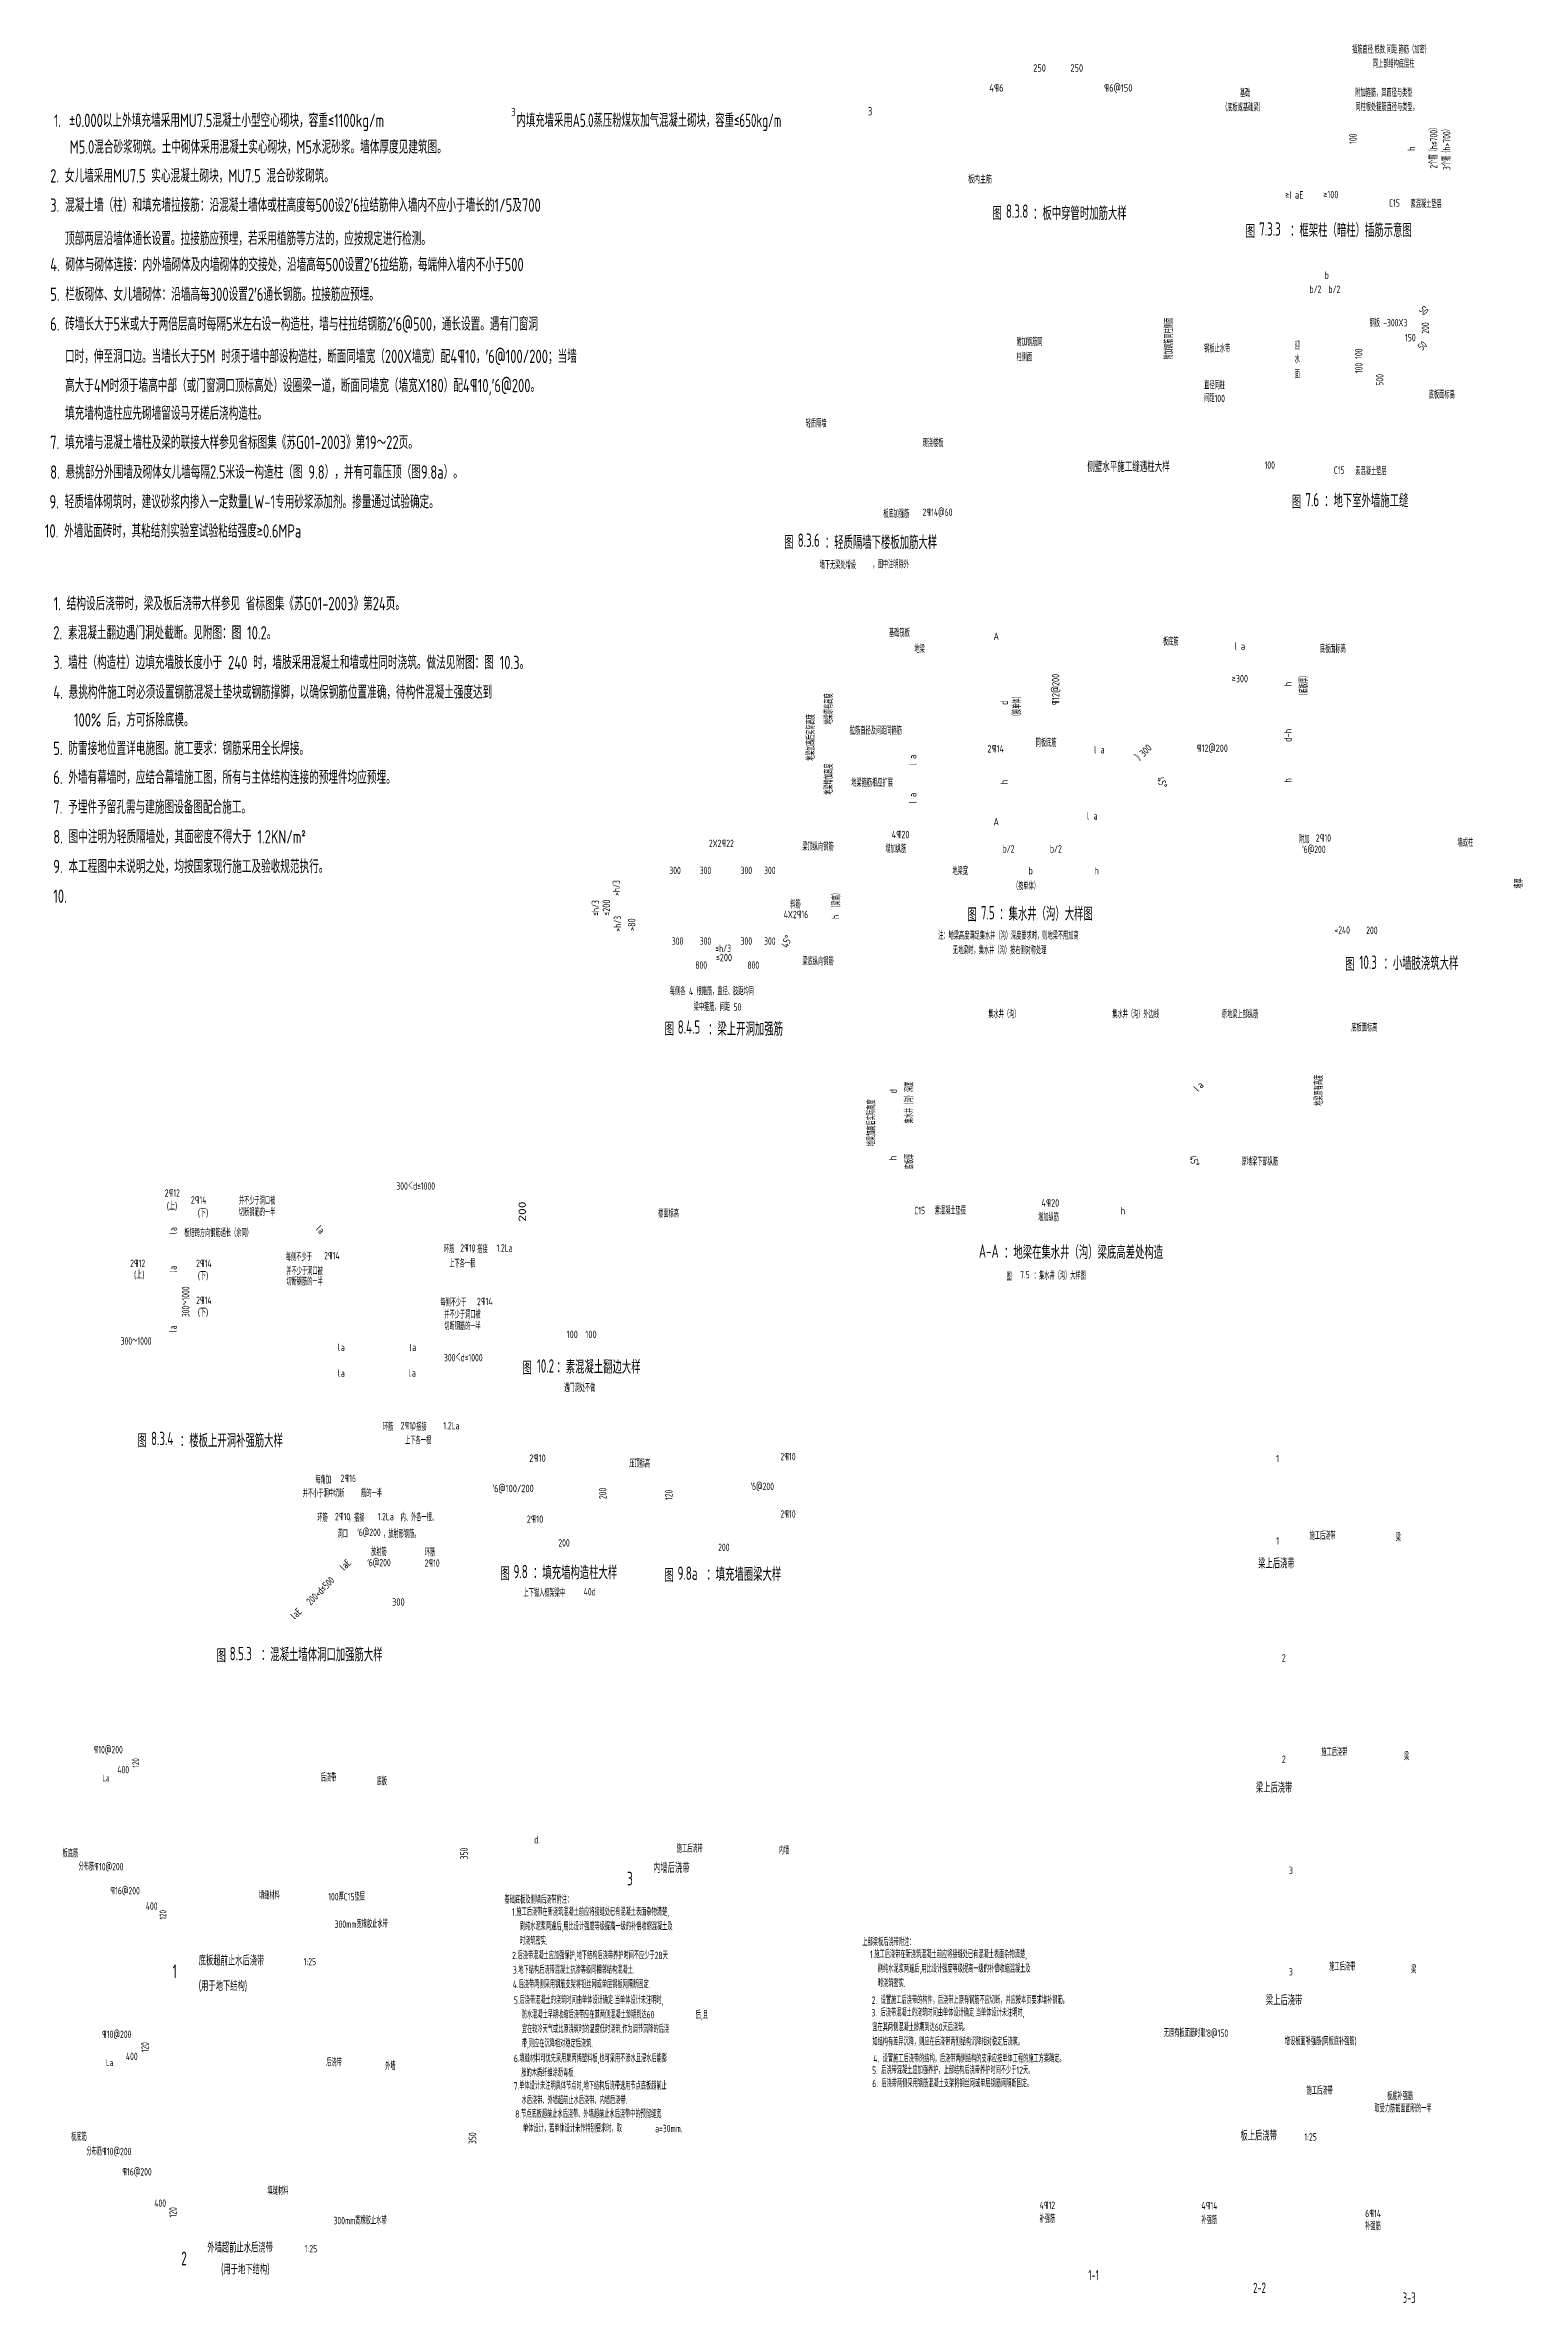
# Model space of a CAD drawing. Extents: x 2468086 to 6957054, y -3413633 to -667223.
# Drawn here: x 5061167 to 5110886, y -793962 to -717957 of the extents above; entities that cross this region are included whole.
import ezdxf
from ezdxf.enums import TextEntityAlignment as Align

# ---------------------------------------------------------------- set-up
doc = ezdxf.new("R2010")
doc.units = 0
doc.header["$LTSCALE"] = 100
doc.header["$MEASUREMENT"] = 0
doc.layers.get('0').update_dxf_attribs({"linetype": 'CONTINUOUS'})
for name, color, linetype in [('DIM', 8, 'CONTINUOUS'), ('PUB_DIM', 3, 'CONTINUOUS'), ('TEXT', 7, 'CONTINUOUS'), ('轴线__尺寸数字', 7, 'CONTINUOUS'), ('附加箍筋标', 7, 'CONTINUOUS')]:
    doc.layers.add(name, color=color, linetype=linetype)
doc.styles.add('GB', font='gbxwxt.shx', dxfattribs={"width": 0.7, "height": 500, "bigfont": 'gbhzfs.shx'})
doc.styles.get("Standard").update_dxf_attribs({"font": 'gbxwxt.shx', "width": 0.8, "bigfont": 'gbhzfs.shx'})

msp = doc.modelspace()

# ---------------------------------------------------------------- texts
at = {"color": 4, "style": 'GB'}
for s, width, p in [('插筋直径.根数.间距.箍筋（加密）', 0.7, (5105141.9, -718238)), ('同上部结构底层柱', 0.7, (5105840.7, -718716.3)), ('基础', 0.7, (5101369.2, -719703.8)), ('附加箍筋，其直径与类型', 0.7, (5105248.7, -719692.7)), ('（底板或基础梁）', 0.7, (5100768.3, -720184.2)), ('同柱根处箍筋直径与类型。', 0.7, (5105252.5, -720171)), ('≥100', 0.75, (5104173.3, -723111.4)), ('C15', 0.7, (5106384.3, -723396)), ('b/2', 0.7, (5103710.7, -726298.2)), ('b/2', 0.7, (5104347.3, -726298.2)), ('-300X3', 0.7, (5106189, -727423.5)), ('150', 0.7, (5106924.4, -727926.7)), ('轻质隔墙', 0.7, (5086757.3, -730826.2)), ('现浇楼板', 0.7, (5090689.8, -731482.5)), ('100', 0.7, (5102197.5, -732220.7)), ('C15', 0.7, (5104527.1, -732390.3)), ('板底加强筋', 0.7, (5089367.3, -733866.3)), ('墙下无梁处增设', 0.7, (5087225.4, -735585.3)), ('，图中注明除外', 0.7, (5089005.7, -735571)), ('基础筏板', 0.7, (5089558.8, -737872.8)), ('板底筋', 0.7, (5098777, -738165.5)), ('地梁', 0.7, (5090414.6, -738415.9)), ('≥300', 0.75, (5101090.4, -739407.3)), ('拉筋直径及间距同箍筋', 0.7, (5088244.1, -741164.2)), ('2¶14', 0.75, (5092870.9, -741770.2)), ('同板底筋', 0.7, (5094494.9, -741575.6)), ('¶12@200', 0.75, (5099904.5, -741750.8)), ('地梁箍筋相应扩展', 0.7, (5088287.9, -742917.8)), ('2X2¶22', 0.7, (5083498.4, -744954.7)), ('梁顶纵向钢筋', 0.7, (5086646.4, -745069.5)), ('4¶20', 0.75, (5089650.3, -744656.8)), ('2¶10', 0.7, (5103922.2, -744774.7)), ('增加纵筋', 0.7, (5089436.3, -745145.6)), ('′6@200', 0.7, (5103465.8, -745155.7)), ('300', 0.7, (5082169.4, -745865.7)), ('300', 0.7, (5083192.2, -745865.7)), ('300', 0.7, (5084568.2, -745865.7)), ('300', 0.7, (5085356.2, -745865.7)), ('地梁宽', 0.7, (5091690.5, -745891.3)), ('（按单体）', 0.7, (5093730.4, -746398.6)), ('4X2¶16', 0.7, (5086016.9, -747347.7)), ('斜筋', 0.7, (5086236.3, -747012.2)), ('注：地梁高度满足集水井（沟）深度要求时，则地梁不用加高', 0.7, (5091214.7, -748065.5)), ('<240', 0.7, (5104548.4, -747871.5)), ('300', 0.7, (5082252.5, -748243.7)), ('300', 0.7, (5083192.2, -748243.7)), ('≤h/3', 0.7, (5083714.5, -748488.1)), ('≤200', 0.75, (5083732.4, -748796.3)), ('300', 0.7, (5084568.2, -748243.7)), ('300', 0.7, (5085356.2, -748243.7)), ('无地梁时，集水井（沟）按右侧对称处理', 0.7, (5091706.1, -748559.3)), ('梁底纵向钢筋', 0.7, (5086646.4, -748929.6)), ('每侧各 4 根箍筋，直径、肢距均同', 0.7, (5082184.4, -749939)), ('梁中箍筋，间距 50', 0.7, (5082985.9, -750465.9)), ('集水井（沟）', 0.7, (5092899.4, -750712.2)), ('集水井（沟）外边线', 0.7, (5097072.2, -750712.2)), ('原地梁上部纵筋', 0.7, (5100759.3, -750712.2)), ('原地梁下部纵筋', 0.7, (5101425.6, -755671.9)), ('2¶12', 0.7, (5065189, -756724.5)), ('(上)', 0.8, (5065258.8, -757170.6)), ('2¶14', 0.7, (5066069.5, -756957.7)), ('4¶20', 0.75, (5094689.7, -757057.1)), ('(下)', 0.8, (5066302.3, -757404)), ('楼面标高', 0.7, (5081790.7, -757423.1)), ('C15', 0.7, (5090410, -757314.9)), ('增加纵筋', 0.7, (5094576, -757546.4)), ('2¶10', 0.7, (5075134.5, -758575.1)), ('1.2La', 0.7, (5076354.3, -758575.1)), ('2¶12', 0.7, (5064024.6, -759091.7)), ('(上)', 0.8, (5064155.2, -759484.2)), ('2¶14', 0.7, (5066245.6, -759095.2)), ('(下)', 0.8, (5066302.3, -759521.1)), ('2¶14', 0.7, (5070551.9, -758834)), ('2¶14', 0.7, (5066245.6, -760336.7)), ('(下)', 0.8, (5066302.3, -760754.3)), ('2¶14', 0.7, (5075696.3, -760376.2)), ('300～1000', 0.7, (5063707.6, -761707.4)), ('l', 0.7, (5071015.6, -761917.9)), ('a', 0.7, (5071114.3, -761917.9)), ('l', 0.7, (5073420.3, -761917.9)), ('a', 0.7, (5073519, -761917.9)), ('l', 0.7, (5071015.6, -762786.2)), ('a', 0.7, (5071114.3, -762786.2)), ('l', 0.7, (5073408.1, -762780.1)), ('a', 0.7, (5073506.7, -762780.1)), ('遇门洞处不做', 0.7, (5078627, -763292.6)), ('2¶10', 0.7, (5073129.1, -764555.3)), ('1.2La', 0.7, (5074566.9, -764555.3)), ('2¶10', 0.7, (5070918.4, -767616.1)), ('1.2La', 0.7, (5072356.2, -767616.1)), ('′6@200', 0.7, (5071672.4, -768147.6)), ('′6@200', 0.7, (5072009.3, -769167.4)), ('2¶10', 0.7, (5073931.5, -769184.2)), ('上下锚入框架梁中', 0.7, (5077262.5, -770194.3)), ('40d', 0.7, (5079286.7, -770148.6))]:
    msp.add_text(s, height=250, dxfattribs=dict(at, width=width)).set_placement(p)
at = {"color": 7, "style": 'GB'}
for s, height, width, p in [('4¶6', 250, 0.8, (5092935.8, -719521.2)), ('¶6@150', 250, 0.8, (5096793.3, -719521.2)), ('%%p0.000以上外填充墙采用MU7.5混凝土小型空心砌块，容重≤1100kg/m ', 450, 0.8, (5061969.6, -720715)), ('内填充墙采用A5.0蒸压粉煤灰加气混凝土砌块，容重≤650kg/m ', 450, 0.7, (5077028, -720715)), ('M5.0混合砂浆砌筑。土中砌体采用混凝土实心砌块，M5水泥砂浆。墙体厚度见建筑图。', 450, 0.8, (5061995.9, -721610.3)), ('2. 女儿墙采用MU7.5 实心混凝土砌块，MU7.5 混合砂浆砌筑。', 450, 0.8, (5061335.1, -722581)), ('板内主筋', 250, 0.8, (5092222.9, -722611.6)), ('3. 混凝土墙（柱）和填充墙拉接筋：沿混凝土墙体或柱高度每500设2′6拉结筋伸入墙内不应小于墙长的1/5及700', 450, 0.8, (5061335.1, -723569.4)), ('顶部两层沿墙体通长设置。拉接筋应预埋，若采用植筋等方法的，应按规定进行检测。', 450, 0.8, (5061835.1, -724692.6)), ('4. 砌体与砌体连接：内外墙砌体及内墙砌体的交接处，沿墙高每500设置2′6拉结筋，每端伸入墙内不小于500', 450, 0.8, (5061335.1, -725569.4)), ('5. 栏板砌体、女儿墙砌体：沿墙高每300设置2′6通长钢筋。拉接筋应预埋。', 450, 0.8, (5061335.1, -726569.4)), ('6. 砖墙长大于5米或大于两倍层高时每隔5米左右设一构造柱，墙与柱拉结钢筋2′6@500，通长设置。遇有门窗洞', 450, 0.8, (5061335.1, -727569.4)), ('口时，伸至洞口边。当墙长大于5M 时须于墙中部设构造柱，断面同墙宽（200X墙宽）配4¶10，′6@100/200；当墙', 450, 0.8, (5061835.1, -728659.6)), ('高大于4M时须于墙高中部（或门窗洞口顶标高处）设圈梁一道，断面同墙宽（墙宽X180）配4¶10,′6@200。', 450, 0.8, (5061835.1, -729641.1)), ('填充墙构造柱应先砌墙留设马牙槎后浇构造柱。', 450, 0.8, (5061835.1, -730574.1)), ('7. 填充墙与混凝土墙柱及梁的联接大样参见省标图集《苏G01-2003》第19～22页。', 450, 0.8, (5061335.1, -731554.7)), ('8. 悬挑部分外围墙及砌体女儿墙每隔2.5米设一构造柱（图 9.8），并有可靠压顶（图9.8a）。', 450, 0.8, (5061335.1, -732554.7)), ('9. 轻质墙体砌筑时，建议砂浆内掺入一定数量LW-1专用砂浆添加剂。掺量通过试验确定。', 450, 0.8, (5061311, -733554.7)), ('10. 外墙贴面砖时，其粘结剂实验室试验粘结强度≥0.6MPa', 450, 0.8, (5061156, -734535.5)), ('1. 结构设后浇带时，梁及板后浇带大样参见 省标图集《苏G01-2003》第24页。', 450, 0.8, (5061452.3, -736982.4)), ('2. 素混凝土翻边遇门洞处截断。见附图：图 10.2。', 450, 0.8, (5061439.4, -737964.7)), ('3. 墙柱（构造柱）边填充墙肢长度小于 240 时，墙肢采用混凝土和墙或柱同时浇筑。做法见附图：图 10.3。', 450, 0.8, (5061439.4, -738964.7)), ('4. 悬挑构件施工时必须设置钢筋混凝土垫块或钢筋撑脚，以确保钢筋位置准确，待构件混凝土强度达到', 450, 0.8, (5061439.4, -739964.7)), (' 100% 后，方可拆除底模。', 450, 0.8, (5061939.4, -740897.8)), ('5. 防雷接地位置详电施图。施工要求：钢筋采用全长焊接。', 450, 0.8, (5061439.4, -741854.5)), ('6. 外墙有幕墙时，应结合幕墙施工图，所有与主体结构连接的预埋件均应预埋。', 450, 0.8, (5061439.4, -742831.4)), ('7. 予埋件予留孔需与建施图设备图配合施工。', 450, 0.8, (5061439.4, -743831.4)), ('8. 图中注明为轻质隔墙处，其面密度不得大于 1.2KN/m²', 450, 0.8, (5061439.4, -744831.4)), ('附加 ', 250, 0.7, (5103356.4, -744823.7)), ('墙或柱', 250, 0.7, (5108688.7, -744938.7)), ('9. 本工程图中未说明之处，均按国家现行施工及验收规范执行。', 450, 0.8, (5061439.4, -745831.4)), ('10.', 450, 0.8, (5061439.4, -746831.4)), ('300＜d≤1000', 250, 0.7, (5072983.7, -756490.8)), ('并不少于洞口被', 250, 0.7, (5067686.3, -756988.8)), ('切断钢筋的一半', 250, 0.7, (5067686.3, -757379.3)), ('板短跨方向钢筋通长（余同）', 250, 0.7, (5065846.3, -758076.6)), ('环筋     ，搭接', 250, 0.7, (5074585.8, -758621.1)), ('每侧不少于', 250, 0.7, (5069265.1, -758888.3)), ('并不少于洞口被', 250, 0.7, (5069282.2, -759359.6)), ('上下各一根', 250, 0.7, (5074764.4, -759105.4)), ('切断钢筋的一半', 250, 0.7, (5069282.2, -759710.4)), ('每侧不少于', 250, 0.7, (5074462.7, -760414.9)), ('并不少于洞口被', 250, 0.7, (5074595.8, -760824.5)), ('切断钢筋的一半', 250, 0.7, (5074595.8, -761213.3)), ('100', 250, 0.8, (5078709.2, -761484.6)), ('100', 250, 0.8, (5079341.9, -761484.6)), ('300＜d≤1000', 250, 0.7, (5074584.3, -762266.8)), ('环筋     ，搭接', 250, 0.7, (5072531.5, -764601.3)), ('上下各一根', 250, 0.7, (5073280, -765057.6)), ('每角加', 250, 0.7, (5070258.8, -766386.9)), ('2¶16', 250, 0.7, (5071107.8, -766331.8)), ('并不小于洞中切断', 250, 0.7, (5069830, -766845.3)), ('筋的一半', 250, 0.7, (5071798.5, -766837.1)), ('环筋      ，搭接', 250, 0.7, (5070320.7, -767662.1)), ('内、外各一根。', 250, 0.7, (5073127.1, -767647.7)), ('洞口          ，放射形钢筋。', 250, 0.7, (5071000.5, -768207.8)), ('放射筋', 250, 0.7, (5072130.6, -768812.7)), ('环筋', 250, 0.7, (5073937.4, -768829.6))]:
    msp.add_text(s, height=height, dxfattribs=dict(at, width=width)).set_placement(p)
at = {"color": 7, "width": 0.8}
msp.add_text('1.', height=420, dxfattribs=at).set_placement((5061464.6, -720709.5))
at = {"color": 4, "style": 'GB', "width": 0.7}
for s, p in [('素混凝土垫层', (5107633.7, -723277.8)), ('钢板', (5105903.9, -727281.7)), ('迎', (5103296.9, -728045.7)), ('水', (5103296.9, -728504.7)), ('面', (5103296.9, -729021.7)), ('底板面标高', (5108156, -729698.6)), ('素混凝土垫层', (5105776.5, -732272.1)), ('底板面标高', (5104492.8, -738258.2)), ('底板面标高', (5105552.6, -751006.4)), ('素混凝土垫层', (5091626.2, -757165.8))]:
    msp.add_text(s, height=250, dxfattribs=at).set_placement(p, align=Align.MIDDLE)
at = {"style": 'GB', "width": 0.7}
for s, height, p in [('附加钢筋同', 250, (5093851.6, -728081)), ('钢板止水带', 250, (5100164.7, -728301.8)), ('柱侧面', 250, (5093851.6, -728595.3)), ('直径同柱', 250, (5100164.7, -729536.7)), ('间距100', 250, (5100164.7, -729977.8)), ('侧壁水平施工缝遇柱大样', 360, (5096232.5, -732327.2)), ('1', 250, (5102589.9, -765664.4)), ('1', 250, (5102589.9, -768436.3)), ('施工后浇带', 250, (5103710.4, -768267.6)), ('梁', 250, (5106608.7, -768324.8)), ('梁上后浇带', 350, (5101984.2, -769240.8)), ('2', 250, (5102779, -772374.1)), ('¶10@200', 250, (5062793, -775465.2)), ('400', 250, (5063596.7, -776138.6)), ('2', 250, (5102779, -775785.9)), ('施工后浇带', 250, (5104108.2, -775554.1)), ('梁', 250, (5106886, -775692.7)), ('后浇带', 250, (5070436, -776409.9)), ('底板', 250, (5072318.8, -776535.3)), ('梁上后浇带', 350, (5101905.9, -776789.7)), ('d', 250, (5077621.3, -778498.1)), ('板底筋', 250, (5061751.8, -778960.8)), ('.', 250, (5077757.3, -778498.1)), ('施工后浇带', 250, (5082416.3, -778800.2)), ('内墙', 250, (5085848, -778862.6)), ('分布筋¶10@200', 250, (5062289.9, -779405)), ('内墙后浇带', 350, (5081624.7, -779489.3)), ('3', 250, (5103016, -779529)), ('¶16@200', 250, (5063358.2, -780210.1)), ('400', 250, (5064552.6, -780731)), ('填缝材料', 250, (5068361.3, -780375.9)), ('100厚C15垫层', 250, (5070691.2, -780415.1)), ('基础底板及侧墙后浇带附注：', 250, (5076623, -780518.8)), ('300mm宽橡胶止水带', 250, (5070907.9, -781339)), ('1.施工后浇带在新浇筑混凝土前应将接缝处已有混凝土表面杂物清楚,', 250, (5076874.4, -780929.2)), ('  刷纯水泥浆两遍后,用比设计强度等级提高一级的补偿收缩混凝土及', 250, (5076902, -781416.9)), ('  时浇筑密实.', 250, (5076902, -781904.6)), ('上部梁板后浇带附注：', 250, (5088666.6, -781945.7)), ('1.施工后浇带在新浇筑混凝土前应将接缝处已有混凝土表面杂物清楚,', 250, (5088918, -782356.1)), ('底板超前止水后浇带', 350, (5066335.1, -782608.6)), ('1:25', 250, (5069864.7, -782603.3)), ('2.后浇带混凝土应加强保护,地下结构后浇带养护时间不应少于28天', 250, (5076879.1, -782392.3)), ('3.地下结构后浇带混凝土抗渗等级同相邻结构混凝土.', 250, (5076902, -782880.1)), ('  刷纯水泥浆两遍后,用比设计强度等级提高一级的补偿收缩混凝土及', 250, (5088945.6, -782843.8)), ('3', 250, (5103016, -782940.9)), ('施工后浇带', 250, (5104373.8, -782773.1)), ('梁', 250, (5107128.5, -782869)), ('(用于地下结构)', 350, (5066335.1, -783464.2)), ('4.后浇带两侧采用钢筋支架将铅丝网或单层钢板网隔断固定.', 250, (5076902, -783367.8)), ('  时浇筑密实.', 250, (5088945.6, -783331.6)), ('梁上后浇带', 350, (5102240.9, -783944.7)), ('5.后浇带混凝土的浇筑时间由单体设计确定.当单体设计未注明时,', 250, (5076938, -783897.4)), ('  防水混凝土早期收缩后浇带应在其两侧混凝土龄期到达60', 250, (5076965.7, -784385.2)), ('后,且', 250, (5083055.1, -784397.2)), ('3. 后浇带混凝土的浇筑时间由单体设计确定.当单体设计未注明时,', 250, (5088971, -784321.4)), ('2. 设置施工后浇带的构件，后浇带上原有钢筋不应切断，并应按本页要求增补钢筋。', 250, (5088979.2, -783896.4)), ('¶10@200', 250, (5063080.3, -785048.4)), ('  带,则应在沉降相对稳定后浇筑.', 250, (5076965.7, -785360.6)), ('  宜在较冷天气或比原浇筑时的温度低时浇筑.作为调节沉降的后浇', 250, (5076965.7, -784872.9)), ('如结构有差异沉降，则应在后浇带两侧结构沉降相对稳定后浇筑。', 250, (5088998.6, -785296.9)), ('宜在其两侧混凝土龄期到达60天后浇筑。', 250, (5088998.6, -784809.2)), ('无原有板面筋时取′8@150', 250, (5098808.5, -785008.7)), ('增设板面补强筋(同板底补强筋)', 250, (5102880.3, -785284.2)), ('400', 250, (5063883.9, -785790.6)), ('后浇带', 250, (5070624.3, -785996.7)), ('外墙', 250, (5072606.1, -786122.1)), ('6.填缝材料可优先采用聚丙烯塑料板,也可采用不渗水且浸水后能膨', 250, (5076936.1, -785861.6)), ('4. 设置施工后浇带的结构，后浇带两侧结构的支承应按单体工程的施工方案确定。', 250, (5089033.2, -785866.2)), ('7.单体设计未注明具体节点时,地下结构后浇带选用节点底板超前止', 250, (5076932.1, -786782.4)), ('  胀的木质纤维涂沥青板.', 250, (5076952.7, -786346.7)), ('5. 后浇带混凝土应加强养护，上部结构后浇带养护时间不少于12天。', 250, (5088988, -786255.2)), ('6. 后浇带两侧采用钢筋混凝土支架将钢丝网或单层钢筋网隔断固定。', 250, (5088997, -786700.2)), ('  水后浇带、外墙超前止水后浇带、内墙后浇带.', 250, (5076959.7, -787270.1)), ('施工后浇带', 250, (5103610.7, -786949.6)), ('取受力筋截面面积的一半', 250, (5105892.2, -787549.3)), ('板底补强筋', 250, (5106317.9, -787134.1)), ('8.节点底板超前止水后浇带、外墙超前止水后浇带中的预留缝宽', 250, (5076981.5, -787731.3)), ('  单体设计，若单体设计未作特别要求时，取', 250, (5077009.1, -788219)), ('a=30mm.', 250, (5081689.9, -788219)), ('板上后浇带', 350, (5101386.1, -788505.2)), ('板底筋', 250, (5062039.1, -788507.5)), ('分布筋¶10@200', 250, (5062555.7, -788991.8)), ('1:25', 250, (5103536.8, -788499.5)), ('¶16@200', 250, (5063758.1, -789675.8)), ('填缝材料', 250, (5068648.6, -790320.7)), ('400', 250, (5064839.9, -790731.1)), ('300mm宽橡胶止水带', 250, (5070869.5, -791317.5)), ('补强筋', 250, (5094626.6, -791262.3)), ('4¶12', 250, (5094626.6, -790802.8)), ('补强筋', 250, (5100074.4, -791305.3)), ('4¶14', 250, (5100074.4, -790815)), ('6¶14', 250, (5105583.8, -791078.7)), ('外墙超前止水后浇带', 350, (5066622.4, -792272.6)), ('补强筋', 250, (5105582.8, -791512.3)), ('(用于地下结构)', 350, (5067087.4, -793005.8)), ('1:25', 250, (5069902.9, -792267.2)), ('1-1', 350, (5096265.8, -793206)), ('2-2', 350, (5101811.6, -793633)), ('3-3', 350, (5106845.5, -793963.5))]:
    msp.add_text(s, height=height, dxfattribs=at).set_placement(p)
for s, height, p in [('附加钢筋同柱侧面', 250, (5099109.6, -728536.4)), ('120', 230, (5064327.6, -775946.1)), ('120', 230, (5065244.3, -781058.1)), ('120', 250, (5064651, -785532.9)), ('120', 250, (5065592.7, -791088.4))]:
    msp.add_text(s, height=height, rotation=90, dxfattribs=at).set_placement(p)
at = {"color": 4, "style": 'GB'}
for s, rotation, width, p in [('¶12@200', 90, 0.75, (5095291.6, -740178.9)), ('（底板厚）', 90, 0.7, (5103647, -739955.7)), ('地梁原有高度', 90, 0.7, (5087664.7, -740827.1)), ('（按单体）', 90, 0.7, (5093996.7, -740652.4)), ('地梁加高后实际高度', 90, 0.7, (5087059.6, -742048)), ('》300', 45, 0.75, (5098001.6, -742068.4)), ('地梁增加高度', 90, 0.7, (5087664.7, -743192.7)), ('>h/3', 90, 0.7, (5080511.6, -746597.5)), ('墙厚', 90, 0.7, (5110886.7, -746354)), ('≤h/3', 90, 0.7, (5079803.5, -747268.1)), ('≤200', 90, 0.75, (5080175.1, -747268.1)), ('（梁高）', 90, 0.7, (5087918.3, -747096.7)), ('>h/3', 90, 0.7, (5080548.1, -747799.8)), ('>80', 90, 0.75, (5081024.8, -747777.5)), ('地梁原有高度', 90, 0.7, (5104155.2, -753670.2)), ('地梁加高后实际高度', 90, 0.7, (5089097.2, -755026.6)), ('集水井（沟）深度', 90, 0.7, (5090375.1, -754255.1)), ('底板厚', 90, 0.7, (5090378.5, -755804.4)), ('l', 315, 0.7, (5070261.5, -757833)), ('l', 90, 0.7, (5065593, -757983.6)), ('a', 90, 0.7, (5065593, -757884.9)), ('a', 315, 0.7, (5070331.3, -757902.8)), ('l', 90, 0.7, (5065593, -759281.7)), ('a', 90, 0.7, (5065593, -759183.1)), ('300～1000', 90, 0.7, (5066018.7, -760782.1)), ('l', 90, 0.7, (5065593, -761288)), ('a', 90, 0.7, (5065593, -761189.4)), ('l', 45, 0.7, (5071226.1, -769327.5)), ('aE', 45, 0.7, (5071291.1, -769262.5)), ('200<d≤500', 45, 0.7, (5070104, -770492.9)), ('aE', 45, 0.7, (5069636.9, -770908.1)), ('l', 45, 0.7, (5069571.9, -770973.1))]:
    msp.add_text(s, height=250, rotation=rotation, dxfattribs=dict(at, width=width)).set_placement(p)
at = {"color": 7, "style": 'GB', "width": 1.327869}
msp.add_text('200', height=250, rotation=90, dxfattribs=at).set_placement((5077342.4, -757565.9), (5077342.4, -756884.2), align=Align.FIT)
at = {"color": 4, "style": 'GB', "width": 0.7}
msp.add_text('压顶标高', height=250, dxfattribs=at).set_placement((5080823.5, -765914.9), align=Align.BOTTOM_LEFT)
at = {"color": 7, "linetype": 'ByBlock', "char_height": 250, "attachment_point": 5, "rotation": 90, "style": 'GB'}
for s, insert in [('\\A1;h', (5087753.4, -747307.4)), ('\\A1;120', (5082152, -766760.4))]:
    msp.add_mtext(s, dxfattribs=dict(at, insert=insert))
at = {"color": 4, "char_height": 250, "attachment_point": 5, "style": 'GB'}
for s, insert in [('\\A1;200', (5105808.2, -747756.7)), ('800', (5083240.9, -748927.7)), ('\\A1;800', (5084993.9, -748927.7))]:
    msp.add_mtext(s, dxfattribs=dict(at, insert=insert))
at = {"color": 7, "linetype": 'ByBlock', "insert": (5084002.4, -768525.5), "char_height": 250, "attachment_point": 5, "style": 'GB'}
msp.add_mtext('200', dxfattribs=at)
at = {"layer": 'DIM', "color": 7, "style": 'GB', "width": 0.8}
for s, p in [('250', (5094412.4, -718850.9)), ('250', (5095664.5, -718850.9)), ('b', (5104212.3, -725823.2)), ('300', (5072840.7, -770493.2))]:
    msp.add_text(s, height=250, dxfattribs=at).set_placement(p)
at = {"layer": 'DIM', "color": 4, "width": 0.75}
for p in [(5076849.6, -720348.4), (5088851.6, -720322.8)]:
    msp.add_text('3', height=280, dxfattribs=at).set_placement(p)
at = {"layer": 'DIM', "color": 7, "style": 'GB'}
for s, rotation, width, p in [('100', 90, 0.7, (5105296.7, -721280.3)), ('h', 90, 0.8, (5107264.7, -721518.8)), ('50', 315, 0.7, (5107376.7, -726885.4)), ('50', 45, 0.7, (5107500.5, -728256.2)), ('200', 90, 0.7, (5107734.1, -727671.3)), ('100', 90, 0.7, (5105491.1, -728518.4)), ('100', 90, 0.7, (5105494.2, -728997.8)), ('500', 90, 0.7, (5106197.4, -729419.7)), ('45°', 292.5, 0.7, (5098559.3, -742648.7)), ('45°', 67.5, 0.8, (5086150.1, -748370)), ('45°', 292.5, 0.7, (5099642.9, -755393.2))]:
    msp.add_text(s, height=250, rotation=rotation, dxfattribs=dict(at, width=width)).set_placement(p)
at = {"layer": 'DIM', "style": 'GB', "width": 0.7}
for s, height, p in [('图', 450, (5093038.6, -723844.6)), ('8.3.8', 450, (5093494.4, -723770.4)), ('：板中穿管时加筋大样', 450, (5094406.5, -723844.6)), ('图', 450, (5101560.5, -724448.2)), ('7.3.3', 450, (5102016.3, -724374)), ('：框架柱（暗柱）插筋示意图', 450, (5103055.1, -724415.8)), ('图', 450, (5086031.8, -734922)), ('8.3.6', 450, (5086487.6, -734847.9)), ('：轻质隔墙下楼板加筋大样', 450, (5087399.7, -734922)), ('图', 450, (5092197.5, -747460.6)), ('7.5', 450, (5092653.3, -747386.5)), ('：集水井（沟）大样图', 450, (5093267.3, -747428.2)), ('10.3', 450, (5105387.6, -749056.5)), ('：小墙肢浇筑大样', 450, (5106198.2, -749092.2)), ('图', 450, (5104907.1, -749124.8)), ('图', 450, (5082011, -751305.2)), ('8.4.5', 450, (5082449.7, -751236.8)), ('：梁上开洞加强筋', 450, (5083472.2, -751305.2)), ('A-A', 450, (5092585.2, -758780.8)), ('：地梁在集水井（沟）梁底高差处构造', 450, (5093429, -758822.5)), ('图', 250, (5093515.7, -759545.1)), ('7.5', 250, (5093971.6, -759471)), ('：集水井（沟）大样图', 250, (5094434.3, -759512.7)), ('图', 450, (5077229.4, -762715.1)), ('10.2', 450, (5077709.9, -762646.8)), ('：素混凝土翻边大样', 450, (5078367.2, -762682.5)), ('图', 450, (5064271.8, -765162.3)), ('8.3.4', 450, (5064727.6, -765088.1)), ('：楼板上开洞补强筋大样', 450, (5065700.5, -765162.3)), ('图', 450, (5076486, -769636.9)), ('9.8', 450, (5076924.8, -769568.6)), ('：填充墙构造柱大样', 450, (5077582, -769604.3)), ('：填充墙圈梁大样', 450, (5083415.1, -769660.3)), ('图', 450, (5082007.1, -769692.9)), ('9.8a', 450, (5082445.9, -769624.6)), ('图', 450, (5066935.3, -772397.5)), ('8.5.3', 450, (5067374, -772329.2)), ('：混凝土墙体洞口加强筋大样', 450, (5068425.1, -772364.9))]:
    msp.add_text(s, height=height, dxfattribs=at).set_placement(p)
at = {"layer": 'DIM', "color": 4, "style": 'GB'}
for s, width, p in [('≥l', 0.8, (5102888.2, -723122.1)), ('aE', 0.8, (5103219.4, -723122.1)), ('2¶14@60', 0.7, (5090689.3, -733806.9)), (' l', 0.8, (5101049, -738313.1)), ('a', 0.8, (5101398.6, -738313.1)), (' l', 0.8, (5096324.1, -741796.2)), ('a', 0.8, (5096673.8, -741796.2)), (' l', 0.8, (5096088, -744026.2)), ('a', 0.8, (5096437.7, -744026.2))]:
    msp.add_text(s, height=250, dxfattribs=dict(at, width=width)).set_placement(p)
at = {"layer": 'DIM', "color": 3, "style": 'GB'}
for s, width, p in [('A', 0.8, (5093076.3, -737984.1)), ('A', 0.8, (5093076.3, -744224.6)), ('b/2', 0.7, (5093383.6, -745138.7)), ('b/2', 0.7, (5094975.7, -745138.7)), ('b', 0.8, (5094250.5, -745870.2)), ('h', 0.8, (5096475.2, -745878.1)), ('h', 0.8, (5097357.4, -757324.8))]:
    msp.add_text(s, height=250, dxfattribs=dict(at, width=width)).set_placement(p)
at = {"layer": 'DIM', "color": 3, "style": 'GB', "width": 0.8}
for s, p in [('h', (5103105.6, -739543)), ('d', (5093560.6, -740170.4)), ('d-h', (5103105.6, -741414.3)), ('h', (5093560.6, -742839.9)), ('h', (5103105.6, -742786.3)), ('d', (5089820.1, -753254)), ('h', (5089814.4, -755494.9))]:
    msp.add_text(s, height=250, rotation=90, dxfattribs=at).set_placement(p)
at = {"layer": 'DIM', "color": 4, "style": 'GB', "width": 0.8}
for s, rotation, p in [(' l', 90, (5090480.2, -742336.4)), ('a', 90, (5090480.2, -741986.8)), ('a', 90, (5090480.2, -743271)), (' l', 90, (5090480.2, -743620.6)), (' l', 45, (5099868.5, -753297.8)), ('a', 45, (5100066.3, -753100))]:
    msp.add_text(s, height=250, rotation=rotation, dxfattribs=at).set_placement(p)
at = {"layer": 'DIM', "color": 7, "char_height": 230, "attachment_point": 5, "style": 'GB'}
for insert in [(5063213.6, -776291.5), (5063338.4, -785878.3)]:
    msp.add_mtext('La', dxfattribs=dict(at, insert=insert))
at = {"layer": 'DIM', "insert": (5075258.2, -778833.6), "char_height": 250, "attachment_point": 5, "rotation": 90, "style": 'GB'}
msp.add_mtext('350', dxfattribs=at)
at = {"layer": 'DIM', "color": 7, "insert": (5075545.4, -788420.4), "char_height": 250, "attachment_point": 5, "rotation": 90, "style": 'GB'}
msp.add_mtext('350', dxfattribs=at)
at = {"layer": 'PUB_DIM', "style": 'GB', "width": 0.7}
for s, p in [('图', (5103114.5, -733558.6)), ('7.6', (5103570.4, -733484.5)), ('：地下室外墙施工缝', (5104201.4, -733517.8))]:
    msp.add_text(s, height=450, dxfattribs=at).set_placement(p)
at = {"layer": 'TEXT', "style": 'GB', "width": 0.7}
for p in [(5086417.8, -765673.4), (5086417.8, -767605.8)]:
    msp.add_text('2¶10', height=250, dxfattribs=at).set_placement(p, align=Align.BOTTOM_RIGHT)
msp.add_text('′6@200', height=250, dxfattribs=at).set_placement((5084904.4, -766676.3), align=Align.BOTTOM_LEFT)
at = {"layer": '轴线__尺寸数字', "color": 7, "style": 'GB', "width": 0.7}
for s, p in [('2个箍（h≤700）', (5107853.6, -721374.4)), ('3个箍（h>700）', (5108288.9, -721422.9))]:
    msp.add_text(s, height=250, rotation=90, dxfattribs=at).set_placement(p, align=Align.MIDDLE)
at = {"layer": '轴线__尺寸数字', "style": 'GB'}
for s, width, p in [('2¶10', 0.8, (5077452.8, -765650.6)), ('′6@100/200', 0.8, (5076219.3, -766671.5)), ('2¶10', 0.8, (5077371.9, -767704.2)), ('200', 0.7, (5078434, -768502.5))]:
    msp.add_text(s, height=250, dxfattribs=dict(at, width=width)).set_placement(p)
at = {"layer": '轴线__尺寸数字', "style": 'GB', "width": 0.7}
msp.add_text('200', height=250, rotation=90, dxfattribs=at).set_placement((5080055.2, -766904.6))
at = {"layer": '附加箍筋标', "style": 'GB', "width": 0.7}
for s, p in [('3', (5080747.6, -779911.9)), ('1', (5065457.9, -783031.2)), ('2', (5065745.2, -792695.2))]:
    msp.add_text(s, height=460, dxfattribs=at).set_placement(p)

doc.saveas('drawing.dxf')
